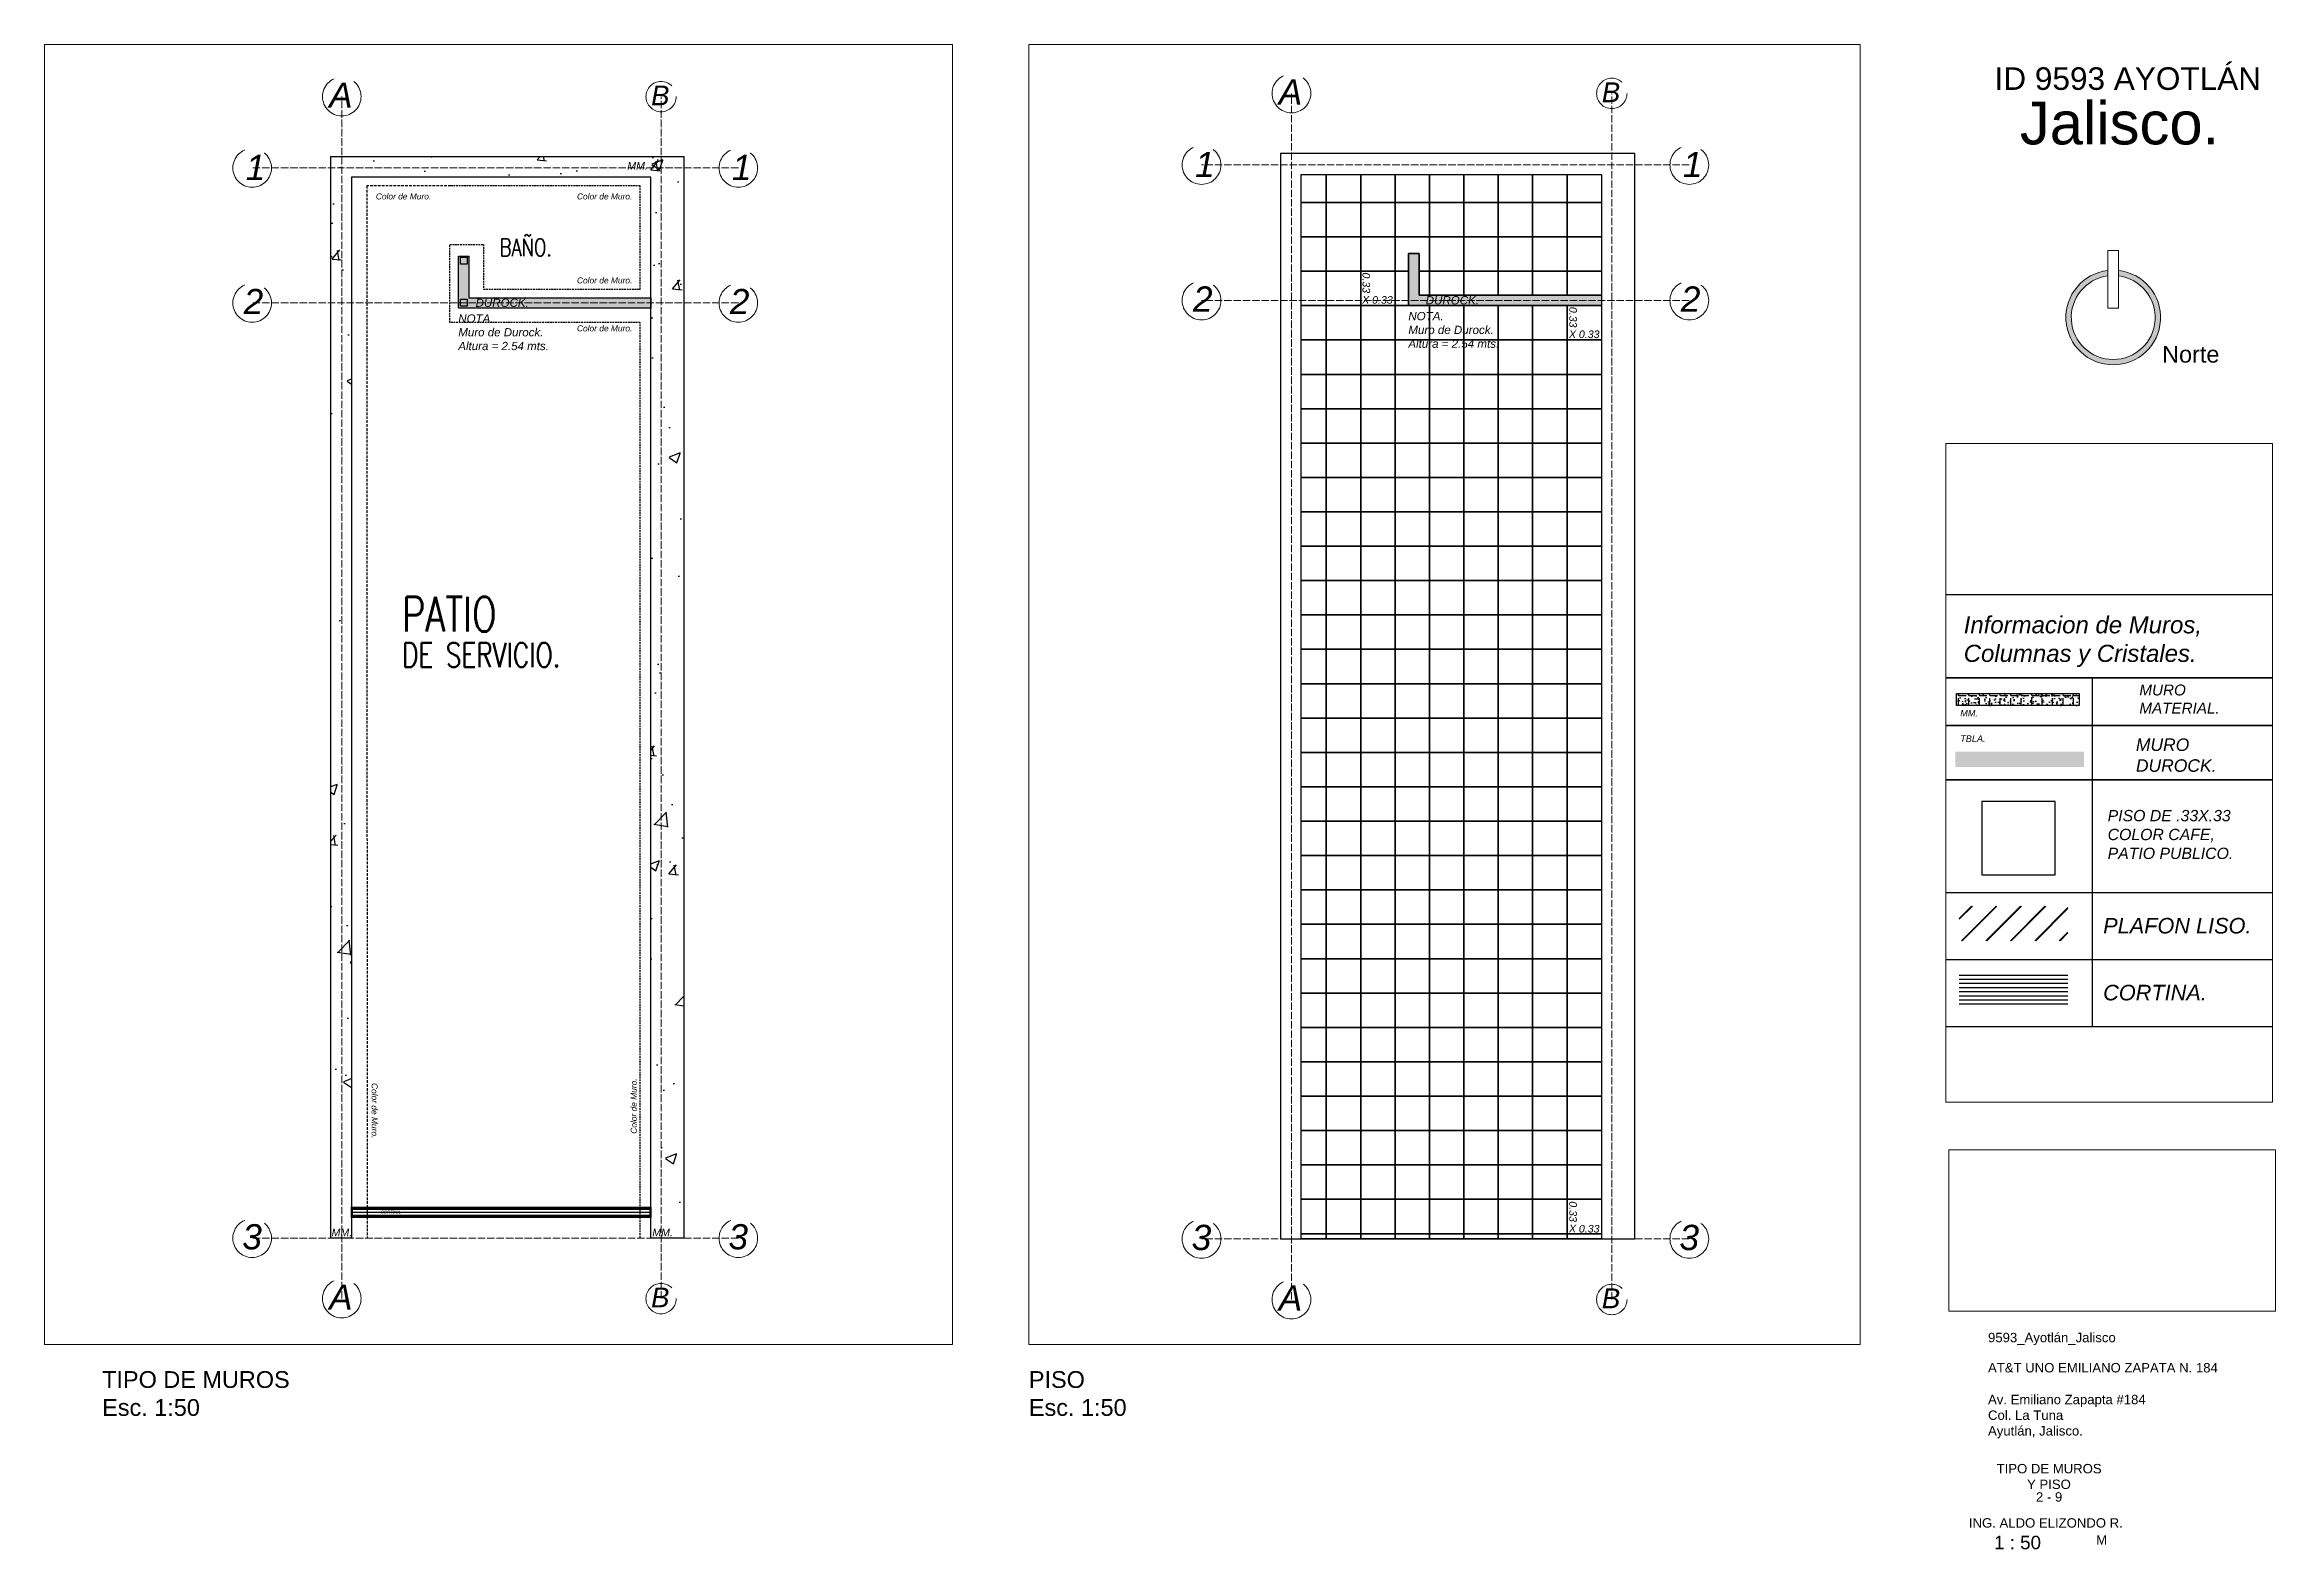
# Paper-space layout 'ARQ-02' of a CAD drawing. Header units: millimetres. Extents: x 82.4 to 165.5, y 72 to 128.1.
# The model-space entities are those that its viewports show. They can reach past a viewport. Long polylines and large blocks are cut down to what shows.
import ezdxf

# ---------------------------------------------------------------- set-up
doc = ezdxf.new("R2010")
doc.units = ezdxf.units.MM
doc.linetypes.add('ACAD_ISO02W100', pattern=[15, 12, -3])
doc.linetypes.add('X-BB-NEW$0$HIDDEN2', pattern=[0.1875, 0.125, -0.0625])
for name, color, linetype, lineweight in [('COTAS', 116, 'ACAD_ISO02W100', 20), ('INFORMACION DE AREAS', 64, 'Continuous', 18), ('MURO DUROCK', 61, 'Continuous', 25), ('SOLAPA', 250, 'Continuous', 18)]:
    doc.layers.add(name, color=color, linetype=linetype, lineweight=lineweight)
for name, color, linetype in [('CUADRO IMFORMATIVO', 93, 'Continuous'), ('MUROS - ARQ.', 116, 'Continuous'), ('MUROS ACABADO.', 60, 'Continuous'), ('PISO PATIO PUBLICO', 81, 'Continuous')]:
    doc.layers.add(name, color=color, linetype=linetype)
doc.styles.add('ROMANS', font='romans.shx', dxfattribs={"width": 0.75})
doc.styles.get("Standard").update_dxf_attribs({"font": 'arial.ttf'})

psp = doc.layouts.new('ARQ-02')

# ---------------------------------------------------------------- texts
at = {"layer": 'SOLAPA', "attachment_point": 1}
for s, width, heights, insert, char_height in [('\\pi2.0549;ID 9593 AYOTLÁN', 13.82729, [2.333], (152.952, 127.221), 0.84081), ('\\pi3.3276;Jalisco.', 13.82729, [2.466], (152.621, 125.943), 1.59402), ('Norte', 22.68618, [0], (161.245, 116.846), 0.625), ('9593_Ayotlán_Jalisco', 23.37132, [0], (154.763, 80.081), 0.35), ('AT&T UNO EMILIANO ZAPATA N. 184', 23.37132, [0], (154.763, 78.956), 0.35), ('TIPO DE MUROS \\PEsc. 1:50', 22.68618, [0], (84.533, 78.654), 0.625), ('PISO\\PEsc. 1:50', 22.68618, [0], (119.044, 78.654), 0.625), ('Av. Emiliano Zapapta #184\\PCol. La Tuna\\PAyutlán, Jalisco.', 23.37132, [4.461], (154.763, 77.772), 0.35), ('\\pi1.2175;TIPO DE MUROS \\P\\pi2.3514;Y PISO', 6.30978, [1.862], (153.865, 75.197), 0.35), ('\\pi2.6836;2 - 9', 6.30978, [1.46], (153.865, 74.143), 0.35), ('ING. ALDO ELIZONDO R.', 12.25027, [0], (154.05, 73.176), 0.35), ('\\pi0.93798;1 : 50', 3.51409, [1.255], (154.05, 72.521), 0.5), ('M', 2.80981, [1.297], (158.788, 72.543), 0.35)]:
    psp.add_mtext_dynamic_manual_height_columns(s, width=width, gutter_width=12.5, heights=heights, dxfattribs=dict(at, insert=insert, char_height=char_height))

msp = doc.modelspace()

# ---------------------------------------------------------------- texts
at = {"layer": 'CUADRO IMFORMATIVO', "color": 7, "attachment_point": 1}
for s, insert, char_height in [('{\\fArial|b0|i1|c0|p34;Informacion de Muros, \\PColumnas y Cristales.}', (10996.094, 3821.824), 0.11888), ('{\\fArial|b0|i1|c0|p34;MURO \\PMATERIAL.}', (10997.312, 3821.35), 0.0755), ('{\\fArial|b0|i1|c0|p34;MURO \\PDUROCK.}', (10997.288, 3820.976), 0.08676), ('{\\fArial|b0|i1|c0|p34;PISO DE .33X.33\\PCOLOR CAFE, \\PPATIO PUBLICO. }', (10997.092, 3820.48), 0.07849)]:
    msp.add_mtext_dynamic_manual_height_columns(s, width=3.703, gutter_width=12.5, heights=[0], dxfattribs=dict(at, insert=insert, char_height=char_height))
at = {"layer": 'CUADRO IMFORMATIVO', "color": 61, "char_height": 0.04516, "attachment_point": 1}
for s, insert in [('{\\fArial|b0|i1|c0|p34;MM.}', (10996.07, 3821.174)), ('{\\fArial|b0|i1|c0|p34;TBLA.}', (10996.07, 3820.997))]:
    msp.add_mtext_dynamic_manual_height_columns(s, width=3.703, gutter_width=12.5, heights=[0], dxfattribs=dict(at, insert=insert))
at = {"layer": 'CUADRO IMFORMATIVO', "color": 255, "char_height": 0.10772, "attachment_point": 1}
for s, insert in [('{\\fArial|b0|i1|c0|p34;PLAFON LISO.}', (10997.061, 3819.731)), ('{\\fArial|b0|i1|c0|p34;CORTINA.}', (10997.061, 3819.267))]:
    msp.add_mtext_dynamic_manual_height_columns(s, width=3.703, gutter_width=12.5, heights=[0], dxfattribs=dict(at, insert=insert))
at = {"layer": 'INFORMACION DE AREAS', "color": 64, "style": 'ROMANS', "width": 0.75}
for s, height, p in [('BAÑO.', 0.1683, (10970.921, 3821.256)), ('PATIO', 0.3328, (10969.981, 3817.64)), ('DE SERVICIO.', 0.23376, (10969.981, 3817.298))]:
    msp.add_text(s, height=height, dxfattribs=at).set_placement(p)
at = {"layer": 'MURO DUROCK', "color": 61, "char_height": 0.07943, "attachment_point": 1}
for s, insert in [('{\\fArial|b0|i1|c0|p34;DUROCK.}', (10970.689, 3820.847)), ('{\\fArial|b0|i1|c0|p34;NOTA.\\PMuro de Durock.\\PAltura = 2.54 mts.}', (10970.522, 3820.695))]:
    msp.add_mtext_dynamic_manual_height_columns(s, width=3.703, gutter_width=12.5, heights=[0], dxfattribs=dict(at, insert=insert))
at = {"layer": 'MUROS ACABADO.', "color": 61, "char_height": 0.07292, "attachment_point": 1}
for insert in [(10972.15, 3822.163), (10969.302, 3811.888), (10972.391, 3811.888)]:
    msp.add_mtext_dynamic_manual_height_columns('{\\fArial|b0|i1|c0|p34;MM.}', width=3.703, gutter_width=12.5, heights=[0], dxfattribs=dict(at, insert=insert))
at = {"layer": 'MUROS ACABADO.', "color": 252, "insert": (10969.728, 3821.86), "char_height": 0.05773, "attachment_point": 1}
msp.add_mtext_dynamic_manual_height_columns('{\\fArial|b0|i1|c0|p34;Color de Muro.}', width=3.703, gutter_width=12.5, heights=[0], dxfattribs=at)
at = {"layer": 'MUROS ACABADO.', "color": 30, "char_height": 0.05773, "attachment_point": 1}
for insert in [(10971.665, 3821.86), (10971.665, 3821.051), (10971.665, 3820.589)]:
    msp.add_mtext_dynamic_manual_height_columns('{\\fArial|b0|i1|c0|p34;Color de Muro.}', width=3.703, gutter_width=12.5, heights=[0], dxfattribs=dict(at, insert=insert))
at = {"layer": 'MUROS ACABADO.', "color": 30, "insert": (10972.183, 3812.802), "char_height": 0.05773, "attachment_point": 1, "rotation": 90}
msp.add_mtext_dynamic_manual_height_columns('{\\fArial|b0|i1|c0|p34;Color de Muro.}', width=3.703, gutter_width=12.5, heights=[0], dxfattribs=at)
at = {"layer": 'MUROS ACABADO.', "color": 252, "insert": (10969.745, 3813.291), "char_height": 0.05773, "attachment_point": 1, "rotation": 270}
msp.add_mtext_dynamic_manual_height_columns('{\\fArial|b0|i1|c0|p34;Color de Muro.}', width=3.703, gutter_width=12.5, heights=[0], dxfattribs=at)
at = {"layer": 'MUROS ACABADO.', "color": 106, "insert": (10969.775, 3812.063), "char_height": 0.02977, "attachment_point": 1}
msp.add_mtext_dynamic_manual_height_columns('{\\fArial|b0|i1|c0|p34;CORTINA.}', width=3.703, gutter_width=12.5, heights=[0], dxfattribs=at)

# ---------------------------------------------------------------- blocks, each defined once
blk = doc.blocks.new('COTAS COLOR VERDE')
at = {"layer": 'COTAS', "ltscale": 0.09}
for points in [[(10969.4, 3811.214), (10969.4, 3822.793)], [(10972.475, 3811.214), (10972.475, 3822.793)], [(10973.219, 3822.106), (10968.537, 3822.106)], [(10973.219, 3820.805), (10968.537, 3820.805)], [(10973.219, 3811.796), (10968.537, 3811.796)]]:
    blk.add_lwpolyline(points, dxfattribs=at)
at = {"layer": 'COTAS', "color": 122}
for centre, radius in [((10969.4, 3822.793), 0.186), ((10972.475, 3822.793), 0.146), ((10968.537, 3822.106), 0.186), ((10973.219, 3822.106), 0.186), ((10968.537, 3820.805), 0.186), ((10973.219, 3820.805), 0.186), ((10968.537, 3811.796), 0.186), ((10973.219, 3811.796), 0.186), ((10969.4, 3811.214), 0.186), ((10972.475, 3811.214), 0.146)]:
    blk.add_circle(centre, radius, dxfattribs=at)
at = {"layer": 'COTAS', "color": 122, "attachment_point": 1}
for s, insert, char_height in [('{\\fArial|b0|i1|c0|p34;A}', (10969.278, 3822.928), 0.24282), ('{\\fArial|b0|i1|c0|p34;B}', (10972.379, 3822.899), 0.18998), ('{\\fArial|b0|i1|c0|p34;1}', (10968.475, 3822.232), 0.24282), ('{\\fArial|b0|i1|c0|p34;1}', (10973.157, 3822.232), 0.24282), ('{\\fArial|b0|i1|c0|p34;2}', (10968.455, 3820.94), 0.24282), ('{\\fArial|b0|i1|c0|p34;2}', (10973.137, 3820.94), 0.24282), ('{\\fArial|b0|i1|c0|p34;3}', (10968.442, 3811.931), 0.24282), ('{\\fArial|b0|i1|c0|p34;3}', (10973.124, 3811.931), 0.24282), ('{\\fArial|b0|i1|c0|p34;A}', (10969.278, 3811.349), 0.24282), ('{\\fArial|b0|i1|c0|p34;B}', (10972.379, 3811.32), 0.18998)]:
    blk.add_mtext_dynamic_manual_height_columns(s, width=0.03032, gutter_width=8.818, heights=[0], dxfattribs=dict(at, insert=insert, char_height=char_height))
blk = doc.blocks.new('PISO VERDE')
at = {"layer": 'PISO PATIO PUBLICO'}
for points in [[(10969.495, 3821.746), (10969.495, 3822.016), (10969.735, 3822.016), (10969.735, 3821.746), (10969.495, 3821.746)], [(10969.735, 3821.746), (10969.735, 3822.016), (10970.065, 3822.016), (10970.065, 3821.746), (10969.735, 3821.746)], [(10970.065, 3821.746), (10970.065, 3822.016), (10970.395, 3822.016), (10970.395, 3821.746), (10970.065, 3821.746)], [(10970.395, 3821.746), (10970.395, 3822.016), (10970.725, 3822.016), (10970.725, 3821.746), (10970.395, 3821.746)], [(10970.725, 3821.746), (10970.725, 3822.016), (10971.055, 3822.016), (10971.055, 3821.746), (10970.725, 3821.746)], [(10971.055, 3821.746), (10971.055, 3822.016), (10971.385, 3822.016), (10971.385, 3821.746), (10971.055, 3821.746)], [(10971.385, 3821.746), (10971.385, 3822.016), (10971.715, 3822.016), (10971.715, 3821.746), (10971.385, 3821.746)], [(10971.715, 3821.746), (10971.715, 3822.016), (10972.045, 3822.016), (10972.045, 3821.746), (10971.715, 3821.746)], [(10972.045, 3821.746), (10972.045, 3822.016), (10972.375, 3822.016), (10972.375, 3821.746), (10972.045, 3821.746)], [(10969.495, 3821.416), (10969.495, 3821.746), (10969.735, 3821.746), (10969.735, 3821.416), (10969.495, 3821.416)], [(10969.735, 3821.416), (10969.735, 3821.746), (10970.065, 3821.746), (10970.065, 3821.416), (10969.735, 3821.416)], [(10970.065, 3821.416), (10970.065, 3821.746), (10970.395, 3821.746), (10970.395, 3821.416), (10970.065, 3821.416)], [(10970.395, 3821.416), (10970.395, 3821.746), (10970.725, 3821.746), (10970.725, 3821.416), (10970.395, 3821.416)], [(10970.725, 3821.416), (10970.725, 3821.746), (10971.055, 3821.746), (10971.055, 3821.416), (10970.725, 3821.416)], [(10971.055, 3821.416), (10971.055, 3821.746), (10971.385, 3821.746), (10971.385, 3821.416), (10971.055, 3821.416)], [(10971.385, 3821.416), (10971.385, 3821.746), (10971.715, 3821.746), (10971.715, 3821.416), (10971.385, 3821.416)], [(10971.715, 3821.416), (10971.715, 3821.746), (10972.045, 3821.746), (10972.045, 3821.416), (10971.715, 3821.416)], [(10972.045, 3821.416), (10972.045, 3821.746), (10972.375, 3821.746), (10972.375, 3821.416), (10972.045, 3821.416)], [(10969.495, 3821.086), (10969.495, 3821.416), (10969.735, 3821.416), (10969.735, 3821.086), (10969.495, 3821.086)], [(10969.735, 3821.086), (10969.735, 3821.416), (10970.065, 3821.416), (10970.065, 3821.086), (10969.735, 3821.086)], [(10970.065, 3821.086), (10970.065, 3821.416), (10970.395, 3821.416), (10970.395, 3821.086), (10970.065, 3821.086)], [(10970.395, 3821.086), (10970.395, 3821.416), (10970.725, 3821.416), (10970.725, 3821.086), (10970.625, 3821.086)], [(10970.725, 3821.086), (10970.725, 3821.416), (10971.055, 3821.416), (10971.055, 3821.086), (10970.725, 3821.086)], [(10971.055, 3821.086), (10971.055, 3821.416), (10971.385, 3821.416), (10971.385, 3821.086), (10971.055, 3821.086)], [(10971.385, 3821.086), (10971.385, 3821.416), (10971.715, 3821.416), (10971.715, 3821.086), (10971.385, 3821.086)], [(10971.715, 3821.086), (10971.715, 3821.416), (10972.045, 3821.416), (10972.045, 3821.086), (10971.715, 3821.086)], [(10972.045, 3821.086), (10972.045, 3821.416), (10972.375, 3821.416), (10972.375, 3821.086), (10972.045, 3821.086)], [(10969.495, 3820.756), (10969.495, 3821.086), (10969.735, 3821.086), (10969.735, 3820.756), (10969.495, 3820.756)], [(10969.735, 3820.756), (10969.735, 3821.086), (10970.065, 3821.086), (10970.065, 3820.756), (10969.735, 3820.756)], [(10970.065, 3820.756), (10970.065, 3821.086), (10970.395, 3821.086), (10970.395, 3820.756), (10970.065, 3820.756)], [(10970.395, 3820.756), (10970.395, 3821.086), (10970.525, 3821.086)], [(10970.725, 3820.856), (10970.725, 3821.086), (10971.055, 3821.086), (10971.055, 3820.856)], [(10971.055, 3820.856), (10971.055, 3821.086), (10971.385, 3821.086), (10971.385, 3820.856)], [(10971.385, 3820.856), (10971.385, 3821.086), (10971.715, 3821.086), (10971.715, 3820.856)], [(10971.715, 3820.856), (10971.715, 3821.086), (10972.045, 3821.086), (10972.045, 3820.856)], [(10972.045, 3820.856), (10972.045, 3821.086), (10972.375, 3821.086), (10972.375, 3820.856)], [(10969.495, 3820.426), (10969.495, 3820.756), (10969.735, 3820.756), (10969.735, 3820.426), (10969.495, 3820.426)], [(10969.735, 3820.426), (10969.735, 3820.756), (10970.065, 3820.756), (10970.065, 3820.426), (10969.735, 3820.426)], [(10970.065, 3820.426), (10970.065, 3820.756), (10970.395, 3820.756), (10970.395, 3820.426), (10970.065, 3820.426)], [(10970.395, 3820.426), (10970.395, 3820.756), (10970.725, 3820.756), (10970.725, 3820.426), (10970.395, 3820.426)], [(10970.725, 3820.426), (10970.725, 3820.756), (10971.055, 3820.756), (10971.055, 3820.426), (10970.725, 3820.426)], [(10971.055, 3820.426), (10971.055, 3820.756), (10971.385, 3820.756), (10971.385, 3820.426), (10971.055, 3820.426)], [(10971.385, 3820.426), (10971.385, 3820.756), (10971.715, 3820.756), (10971.715, 3820.426), (10971.385, 3820.426)], [(10971.715, 3820.426), (10971.715, 3820.756), (10972.045, 3820.756), (10972.045, 3820.426), (10971.715, 3820.426)], [(10972.045, 3820.426), (10972.045, 3820.756), (10972.375, 3820.756), (10972.375, 3820.426), (10972.045, 3820.426)], [(10969.495, 3820.096), (10969.495, 3820.426), (10969.735, 3820.426), (10969.735, 3820.096), (10969.495, 3820.096)], [(10969.735, 3820.096), (10969.735, 3820.426), (10970.065, 3820.426), (10970.065, 3820.096), (10969.735, 3820.096)], [(10970.065, 3820.096), (10970.065, 3820.426), (10970.395, 3820.426), (10970.395, 3820.096), (10970.065, 3820.096)], [(10970.395, 3820.096), (10970.395, 3820.426), (10970.725, 3820.426), (10970.725, 3820.096), (10970.395, 3820.096)], [(10970.725, 3820.096), (10970.725, 3820.426), (10971.055, 3820.426), (10971.055, 3820.096), (10970.725, 3820.096)], [(10971.055, 3820.096), (10971.055, 3820.426), (10971.385, 3820.426), (10971.385, 3820.096), (10971.055, 3820.096)], [(10971.385, 3820.096), (10971.385, 3820.426), (10971.715, 3820.426), (10971.715, 3820.096), (10971.385, 3820.096)], [(10971.715, 3820.096), (10971.715, 3820.426), (10972.045, 3820.426), (10972.045, 3820.096), (10971.715, 3820.096)], [(10972.045, 3820.096), (10972.045, 3820.426), (10972.375, 3820.426), (10972.375, 3820.096), (10972.045, 3820.096)], [(10969.495, 3819.766), (10969.495, 3820.096), (10969.735, 3820.096), (10969.735, 3819.766), (10969.495, 3819.766)], [(10969.735, 3819.766), (10969.735, 3820.096), (10970.065, 3820.096), (10970.065, 3819.766), (10969.735, 3819.766)], [(10970.065, 3819.766), (10970.065, 3820.096), (10970.395, 3820.096), (10970.395, 3819.766), (10970.065, 3819.766)], [(10970.395, 3819.766), (10970.395, 3820.096), (10970.725, 3820.096), (10970.725, 3819.766), (10970.395, 3819.766)], [(10970.725, 3819.766), (10970.725, 3820.096), (10971.055, 3820.096), (10971.055, 3819.766), (10970.725, 3819.766)], [(10971.055, 3819.766), (10971.055, 3820.096), (10971.385, 3820.096), (10971.385, 3819.766), (10971.055, 3819.766)], [(10971.385, 3819.766), (10971.385, 3820.096), (10971.715, 3820.096), (10971.715, 3819.766), (10971.385, 3819.766)], [(10971.715, 3819.766), (10971.715, 3820.096), (10972.045, 3820.096), (10972.045, 3819.766), (10971.715, 3819.766)], [(10972.045, 3819.766), (10972.045, 3820.096), (10972.375, 3820.096), (10972.375, 3819.766), (10972.045, 3819.766)], [(10969.495, 3819.436), (10969.495, 3819.766), (10969.735, 3819.766), (10969.735, 3819.436), (10969.495, 3819.436)], [(10969.735, 3819.436), (10969.735, 3819.766), (10970.065, 3819.766), (10970.065, 3819.436), (10969.735, 3819.436)], [(10970.065, 3819.436), (10970.065, 3819.766), (10970.395, 3819.766), (10970.395, 3819.436), (10970.065, 3819.436)], [(10970.395, 3819.436), (10970.395, 3819.766), (10970.725, 3819.766), (10970.725, 3819.436), (10970.395, 3819.436)], [(10970.725, 3819.436), (10970.725, 3819.766), (10971.055, 3819.766), (10971.055, 3819.436), (10970.725, 3819.436)], [(10971.055, 3819.436), (10971.055, 3819.766), (10971.385, 3819.766), (10971.385, 3819.436), (10971.055, 3819.436)], [(10971.385, 3819.436), (10971.385, 3819.766), (10971.715, 3819.766), (10971.715, 3819.436), (10971.385, 3819.436)], [(10971.715, 3819.436), (10971.715, 3819.766), (10972.045, 3819.766), (10972.045, 3819.436), (10971.715, 3819.436)], [(10972.045, 3819.436), (10972.045, 3819.766), (10972.375, 3819.766), (10972.375, 3819.436), (10972.045, 3819.436)], [(10969.495, 3819.106), (10969.495, 3819.436), (10969.735, 3819.436), (10969.735, 3819.106), (10969.495, 3819.106)], [(10969.735, 3819.106), (10969.735, 3819.436), (10970.065, 3819.436), (10970.065, 3819.106), (10969.735, 3819.106)], [(10970.065, 3819.106), (10970.065, 3819.436), (10970.395, 3819.436), (10970.395, 3819.106), (10970.065, 3819.106)], [(10970.395, 3819.106), (10970.395, 3819.436), (10970.725, 3819.436), (10970.725, 3819.106), (10970.395, 3819.106)], [(10970.725, 3819.106), (10970.725, 3819.436), (10971.055, 3819.436), (10971.055, 3819.106), (10970.725, 3819.106)], [(10971.055, 3819.106), (10971.055, 3819.436), (10971.385, 3819.436), (10971.385, 3819.106), (10971.055, 3819.106)], [(10971.385, 3819.106), (10971.385, 3819.436), (10971.715, 3819.436), (10971.715, 3819.106), (10971.385, 3819.106)], [(10971.715, 3819.106), (10971.715, 3819.436), (10972.045, 3819.436), (10972.045, 3819.106), (10971.715, 3819.106)], [(10972.045, 3819.106), (10972.045, 3819.436), (10972.375, 3819.436), (10972.375, 3819.106), (10972.045, 3819.106)], [(10969.495, 3818.776), (10969.495, 3819.106), (10969.735, 3819.106), (10969.735, 3818.776), (10969.495, 3818.776)], [(10969.735, 3818.776), (10969.735, 3819.106), (10970.065, 3819.106), (10970.065, 3818.776), (10969.735, 3818.776)], [(10970.065, 3818.776), (10970.065, 3819.106), (10970.395, 3819.106), (10970.395, 3818.776), (10970.065, 3818.776)], [(10970.395, 3818.776), (10970.395, 3819.106), (10970.725, 3819.106), (10970.725, 3818.776), (10970.395, 3818.776)], [(10970.725, 3818.776), (10970.725, 3819.106), (10971.055, 3819.106), (10971.055, 3818.776), (10970.725, 3818.776)], [(10971.055, 3818.776), (10971.055, 3819.106), (10971.385, 3819.106), (10971.385, 3818.776), (10971.055, 3818.776)], [(10971.385, 3818.776), (10971.385, 3819.106), (10971.715, 3819.106), (10971.715, 3818.776), (10971.385, 3818.776)], [(10971.715, 3818.776), (10971.715, 3819.106), (10972.045, 3819.106), (10972.045, 3818.776), (10971.715, 3818.776)], [(10972.045, 3818.776), (10972.045, 3819.106), (10972.375, 3819.106), (10972.375, 3818.776), (10972.045, 3818.776)], [(10969.495, 3818.446), (10969.495, 3818.776), (10969.735, 3818.776), (10969.735, 3818.446), (10969.495, 3818.446)], [(10969.735, 3818.446), (10969.735, 3818.776), (10970.065, 3818.776), (10970.065, 3818.446), (10969.735, 3818.446)], [(10970.065, 3818.446), (10970.065, 3818.776), (10970.395, 3818.776), (10970.395, 3818.446), (10970.065, 3818.446)], [(10970.395, 3818.446), (10970.395, 3818.776), (10970.725, 3818.776), (10970.725, 3818.446), (10970.395, 3818.446)], [(10970.725, 3818.446), (10970.725, 3818.776), (10971.055, 3818.776), (10971.055, 3818.446), (10970.725, 3818.446)], [(10971.055, 3818.446), (10971.055, 3818.776), (10971.385, 3818.776), (10971.385, 3818.446), (10971.055, 3818.446)], [(10971.385, 3818.446), (10971.385, 3818.776), (10971.715, 3818.776), (10971.715, 3818.446), (10971.385, 3818.446)], [(10971.715, 3818.446), (10971.715, 3818.776), (10972.045, 3818.776), (10972.045, 3818.446), (10971.715, 3818.446)], [(10972.045, 3818.446), (10972.045, 3818.776), (10972.375, 3818.776), (10972.375, 3818.446), (10972.045, 3818.446)], [(10969.495, 3818.116), (10969.495, 3818.446), (10969.735, 3818.446), (10969.735, 3818.116), (10969.495, 3818.116)], [(10969.735, 3818.116), (10969.735, 3818.446), (10970.065, 3818.446), (10970.065, 3818.116), (10969.735, 3818.116)], [(10970.065, 3818.116), (10970.065, 3818.446), (10970.395, 3818.446), (10970.395, 3818.116), (10970.065, 3818.116)], [(10970.395, 3818.116), (10970.395, 3818.446), (10970.725, 3818.446), (10970.725, 3818.116), (10970.395, 3818.116)], [(10970.725, 3818.116), (10970.725, 3818.446), (10971.055, 3818.446), (10971.055, 3818.116), (10970.725, 3818.116)], [(10971.055, 3818.116), (10971.055, 3818.446), (10971.385, 3818.446), (10971.385, 3818.116), (10971.055, 3818.116)], [(10971.385, 3818.116), (10971.385, 3818.446), (10971.715, 3818.446), (10971.715, 3818.116), (10971.385, 3818.116)], [(10971.715, 3818.116), (10971.715, 3818.446), (10972.045, 3818.446), (10972.045, 3818.116), (10971.715, 3818.116)], [(10972.045, 3818.116), (10972.045, 3818.446), (10972.375, 3818.446), (10972.375, 3818.116), (10972.045, 3818.116)], [(10969.495, 3817.786), (10969.495, 3818.116), (10969.735, 3818.116), (10969.735, 3817.786), (10969.495, 3817.786)], [(10969.735, 3817.786), (10969.735, 3818.116), (10970.065, 3818.116), (10970.065, 3817.786), (10969.735, 3817.786)], [(10970.065, 3817.786), (10970.065, 3818.116), (10970.395, 3818.116), (10970.395, 3817.786), (10970.065, 3817.786)], [(10970.395, 3817.786), (10970.395, 3818.116), (10970.725, 3818.116), (10970.725, 3817.786), (10970.395, 3817.786)], [(10970.725, 3817.786), (10970.725, 3818.116), (10971.055, 3818.116), (10971.055, 3817.786), (10970.725, 3817.786)], [(10971.055, 3817.786), (10971.055, 3818.116), (10971.385, 3818.116), (10971.385, 3817.786), (10971.055, 3817.786)], [(10971.385, 3817.786), (10971.385, 3818.116), (10971.715, 3818.116), (10971.715, 3817.786), (10971.385, 3817.786)], [(10971.715, 3817.786), (10971.715, 3818.116), (10972.045, 3818.116), (10972.045, 3817.786), (10971.715, 3817.786)], [(10972.045, 3817.786), (10972.045, 3818.116), (10972.375, 3818.116), (10972.375, 3817.786), (10972.045, 3817.786)], [(10969.495, 3817.456), (10969.495, 3817.786), (10969.735, 3817.786), (10969.735, 3817.456), (10969.495, 3817.456)], [(10969.735, 3817.456), (10969.735, 3817.786), (10970.065, 3817.786), (10970.065, 3817.456), (10969.735, 3817.456)], [(10970.065, 3817.456), (10970.065, 3817.786), (10970.395, 3817.786), (10970.395, 3817.456), (10970.065, 3817.456)], [(10970.395, 3817.456), (10970.395, 3817.786), (10970.725, 3817.786), (10970.725, 3817.456), (10970.395, 3817.456)], [(10970.725, 3817.456), (10970.725, 3817.786), (10971.055, 3817.786), (10971.055, 3817.456), (10970.725, 3817.456)], [(10971.055, 3817.456), (10971.055, 3817.786), (10971.385, 3817.786), (10971.385, 3817.456), (10971.055, 3817.456)], [(10971.385, 3817.456), (10971.385, 3817.786), (10971.715, 3817.786), (10971.715, 3817.456), (10971.385, 3817.456)], [(10971.715, 3817.456), (10971.715, 3817.786), (10972.045, 3817.786), (10972.045, 3817.456), (10971.715, 3817.456)], [(10972.045, 3817.456), (10972.045, 3817.786), (10972.375, 3817.786), (10972.375, 3817.456), (10972.045, 3817.456)], [(10969.495, 3817.126), (10969.495, 3817.456), (10969.735, 3817.456), (10969.735, 3817.126), (10969.495, 3817.126)], [(10969.735, 3817.126), (10969.735, 3817.456), (10970.065, 3817.456), (10970.065, 3817.126), (10969.735, 3817.126)], [(10970.065, 3817.126), (10970.065, 3817.456), (10970.395, 3817.456), (10970.395, 3817.126), (10970.065, 3817.126)], [(10970.395, 3817.126), (10970.395, 3817.456), (10970.725, 3817.456), (10970.725, 3817.126), (10970.395, 3817.126)], [(10970.725, 3817.126), (10970.725, 3817.456), (10971.055, 3817.456), (10971.055, 3817.126), (10970.725, 3817.126)], [(10971.055, 3817.126), (10971.055, 3817.456), (10971.385, 3817.456), (10971.385, 3817.126), (10971.055, 3817.126)], [(10971.385, 3817.126), (10971.385, 3817.456), (10971.715, 3817.456), (10971.715, 3817.126), (10971.385, 3817.126)], [(10971.715, 3817.126), (10971.715, 3817.456), (10972.045, 3817.456), (10972.045, 3817.126), (10971.715, 3817.126)], [(10972.045, 3817.126), (10972.045, 3817.456), (10972.375, 3817.456), (10972.375, 3817.126), (10972.045, 3817.126)], [(10969.495, 3816.796), (10969.495, 3817.126), (10969.735, 3817.126), (10969.735, 3816.796), (10969.495, 3816.796)], [(10969.735, 3816.796), (10969.735, 3817.126), (10970.065, 3817.126), (10970.065, 3816.796), (10969.735, 3816.796)], [(10970.065, 3816.796), (10970.065, 3817.126), (10970.395, 3817.126), (10970.395, 3816.796), (10970.065, 3816.796)], [(10970.395, 3816.796), (10970.395, 3817.126), (10970.725, 3817.126), (10970.725, 3816.796), (10970.395, 3816.796)], [(10970.725, 3816.796), (10970.725, 3817.126), (10971.055, 3817.126), (10971.055, 3816.796), (10970.725, 3816.796)], [(10971.055, 3816.796), (10971.055, 3817.126), (10971.385, 3817.126), (10971.385, 3816.796), (10971.055, 3816.796)], [(10971.385, 3816.796), (10971.385, 3817.126), (10971.715, 3817.126), (10971.715, 3816.796), (10971.385, 3816.796)], [(10971.715, 3816.796), (10971.715, 3817.126), (10972.045, 3817.126), (10972.045, 3816.796), (10971.715, 3816.796)], [(10972.045, 3816.796), (10972.045, 3817.126), (10972.375, 3817.126), (10972.375, 3816.796), (10972.045, 3816.796)], [(10969.495, 3816.466), (10969.495, 3816.796), (10969.735, 3816.796), (10969.735, 3816.466), (10969.495, 3816.466)], [(10969.735, 3816.466), (10969.735, 3816.796), (10970.065, 3816.796), (10970.065, 3816.466), (10969.735, 3816.466)], [(10970.065, 3816.466), (10970.065, 3816.796), (10970.395, 3816.796), (10970.395, 3816.466), (10970.065, 3816.466)], [(10970.395, 3816.466), (10970.395, 3816.796), (10970.725, 3816.796), (10970.725, 3816.466), (10970.395, 3816.466)], [(10970.725, 3816.466), (10970.725, 3816.796), (10971.055, 3816.796), (10971.055, 3816.466), (10970.725, 3816.466)], [(10971.055, 3816.466), (10971.055, 3816.796), (10971.385, 3816.796), (10971.385, 3816.466), (10971.055, 3816.466)], [(10971.385, 3816.466), (10971.385, 3816.796), (10971.715, 3816.796), (10971.715, 3816.466), (10971.385, 3816.466)], [(10971.715, 3816.466), (10971.715, 3816.796), (10972.045, 3816.796), (10972.045, 3816.466), (10971.715, 3816.466)], [(10972.045, 3816.466), (10972.045, 3816.796), (10972.375, 3816.796), (10972.375, 3816.466), (10972.045, 3816.466)], [(10969.495, 3816.136), (10969.495, 3816.466), (10969.735, 3816.466), (10969.735, 3816.136), (10969.495, 3816.136)], [(10969.735, 3816.136), (10969.735, 3816.466), (10970.065, 3816.466), (10970.065, 3816.136), (10969.735, 3816.136)], [(10970.065, 3816.136), (10970.065, 3816.466), (10970.395, 3816.466), (10970.395, 3816.136), (10970.065, 3816.136)], [(10970.395, 3816.136), (10970.395, 3816.466), (10970.725, 3816.466), (10970.725, 3816.136), (10970.395, 3816.136)], [(10970.725, 3816.136), (10970.725, 3816.466), (10971.055, 3816.466), (10971.055, 3816.136), (10970.725, 3816.136)], [(10971.055, 3816.136), (10971.055, 3816.466), (10971.385, 3816.466), (10971.385, 3816.136), (10971.055, 3816.136)], [(10971.385, 3816.136), (10971.385, 3816.466), (10971.715, 3816.466), (10971.715, 3816.136), (10971.385, 3816.136)], [(10971.715, 3816.136), (10971.715, 3816.466), (10972.045, 3816.466), (10972.045, 3816.136), (10971.715, 3816.136)], [(10972.045, 3816.136), (10972.045, 3816.466), (10972.375, 3816.466), (10972.375, 3816.136), (10972.045, 3816.136)], [(10969.495, 3815.806), (10969.495, 3816.136), (10969.735, 3816.136), (10969.735, 3815.806), (10969.495, 3815.806)], [(10969.735, 3815.806), (10969.735, 3816.136), (10970.065, 3816.136), (10970.065, 3815.806), (10969.735, 3815.806)], [(10970.065, 3815.806), (10970.065, 3816.136), (10970.395, 3816.136), (10970.395, 3815.806), (10970.065, 3815.806)], [(10970.395, 3815.806), (10970.395, 3816.136), (10970.725, 3816.136), (10970.725, 3815.806), (10970.395, 3815.806)], [(10970.725, 3815.806), (10970.725, 3816.136), (10971.055, 3816.136), (10971.055, 3815.806), (10970.725, 3815.806)], [(10971.055, 3815.806), (10971.055, 3816.136), (10971.385, 3816.136), (10971.385, 3815.806), (10971.055, 3815.806)], [(10971.385, 3815.806), (10971.385, 3816.136), (10971.715, 3816.136), (10971.715, 3815.806), (10971.385, 3815.806)], [(10971.715, 3815.806), (10971.715, 3816.136), (10972.045, 3816.136), (10972.045, 3815.806), (10971.715, 3815.806)], [(10972.045, 3815.806), (10972.045, 3816.136), (10972.375, 3816.136), (10972.375, 3815.806), (10972.045, 3815.806)], [(10969.495, 3815.476), (10969.495, 3815.806), (10969.735, 3815.806), (10969.735, 3815.476), (10969.495, 3815.476)], [(10969.735, 3815.476), (10969.735, 3815.806), (10970.065, 3815.806), (10970.065, 3815.476), (10969.735, 3815.476)], [(10970.065, 3815.476), (10970.065, 3815.806), (10970.395, 3815.806), (10970.395, 3815.476), (10970.065, 3815.476)], [(10970.395, 3815.476), (10970.395, 3815.806), (10970.725, 3815.806), (10970.725, 3815.476), (10970.395, 3815.476)], [(10970.725, 3815.476), (10970.725, 3815.806), (10971.055, 3815.806), (10971.055, 3815.476), (10970.725, 3815.476)], [(10971.055, 3815.476), (10971.055, 3815.806), (10971.385, 3815.806), (10971.385, 3815.476), (10971.055, 3815.476)], [(10971.385, 3815.476), (10971.385, 3815.806), (10971.715, 3815.806), (10971.715, 3815.476), (10971.385, 3815.476)], [(10971.715, 3815.476), (10971.715, 3815.806), (10972.045, 3815.806), (10972.045, 3815.476), (10971.715, 3815.476)], [(10972.045, 3815.476), (10972.045, 3815.806), (10972.375, 3815.806), (10972.375, 3815.476), (10972.045, 3815.476)], [(10969.495, 3815.146), (10969.495, 3815.476), (10969.735, 3815.476), (10969.735, 3815.146), (10969.495, 3815.146)], [(10969.735, 3815.146), (10969.735, 3815.476), (10970.065, 3815.476), (10970.065, 3815.146), (10969.735, 3815.146)], [(10970.065, 3815.146), (10970.065, 3815.476), (10970.395, 3815.476), (10970.395, 3815.146), (10970.065, 3815.146)], [(10970.395, 3815.146), (10970.395, 3815.476), (10970.725, 3815.476), (10970.725, 3815.146), (10970.395, 3815.146)], [(10970.725, 3815.146), (10970.725, 3815.476), (10971.055, 3815.476), (10971.055, 3815.146), (10970.725, 3815.146)], [(10971.055, 3815.146), (10971.055, 3815.476), (10971.385, 3815.476), (10971.385, 3815.146), (10971.055, 3815.146)], [(10971.385, 3815.146), (10971.385, 3815.476), (10971.715, 3815.476), (10971.715, 3815.146), (10971.385, 3815.146)], [(10971.715, 3815.146), (10971.715, 3815.476), (10972.045, 3815.476), (10972.045, 3815.146), (10971.715, 3815.146)], [(10972.045, 3815.146), (10972.045, 3815.476), (10972.375, 3815.476), (10972.375, 3815.146), (10972.045, 3815.146)], [(10969.495, 3814.816), (10969.495, 3815.146), (10969.735, 3815.146), (10969.735, 3814.816), (10969.495, 3814.816)], [(10969.735, 3814.816), (10969.735, 3815.146), (10970.065, 3815.146), (10970.065, 3814.816), (10969.735, 3814.816)], [(10970.065, 3814.816), (10970.065, 3815.146), (10970.395, 3815.146), (10970.395, 3814.816), (10970.065, 3814.816)], [(10970.395, 3814.816), (10970.395, 3815.146), (10970.725, 3815.146), (10970.725, 3814.816), (10970.395, 3814.816)], [(10970.725, 3814.816), (10970.725, 3815.146), (10971.055, 3815.146), (10971.055, 3814.816), (10970.725, 3814.816)], [(10971.055, 3814.816), (10971.055, 3815.146), (10971.385, 3815.146), (10971.385, 3814.816), (10971.055, 3814.816)], [(10971.385, 3814.816), (10971.385, 3815.146), (10971.715, 3815.146), (10971.715, 3814.816), (10971.385, 3814.816)], [(10971.715, 3814.816), (10971.715, 3815.146), (10972.045, 3815.146), (10972.045, 3814.816), (10971.715, 3814.816)], [(10972.045, 3814.816), (10972.045, 3815.146), (10972.375, 3815.146), (10972.375, 3814.816), (10972.045, 3814.816)], [(10969.495, 3814.486), (10969.495, 3814.816), (10969.735, 3814.816), (10969.735, 3814.486), (10969.495, 3814.486)], [(10969.735, 3814.486), (10969.735, 3814.816), (10970.065, 3814.816), (10970.065, 3814.486), (10969.735, 3814.486)], [(10970.065, 3814.486), (10970.065, 3814.816), (10970.395, 3814.816), (10970.395, 3814.486), (10970.065, 3814.486)], [(10970.395, 3814.486), (10970.395, 3814.816), (10970.725, 3814.816), (10970.725, 3814.486), (10970.395, 3814.486)], [(10970.725, 3814.486), (10970.725, 3814.816), (10971.055, 3814.816), (10971.055, 3814.486), (10970.725, 3814.486)], [(10971.055, 3814.486), (10971.055, 3814.816), (10971.385, 3814.816), (10971.385, 3814.486), (10971.055, 3814.486)], [(10971.385, 3814.486), (10971.385, 3814.816), (10971.715, 3814.816), (10971.715, 3814.486), (10971.385, 3814.486)], [(10971.715, 3814.486), (10971.715, 3814.816), (10972.045, 3814.816), (10972.045, 3814.486), (10971.715, 3814.486)], [(10972.045, 3814.486), (10972.045, 3814.816), (10972.375, 3814.816), (10972.375, 3814.486), (10972.045, 3814.486)], [(10969.495, 3814.156), (10969.495, 3814.486), (10969.735, 3814.486), (10969.735, 3814.156), (10969.495, 3814.156)], [(10969.735, 3814.156), (10969.735, 3814.486), (10970.065, 3814.486), (10970.065, 3814.156), (10969.735, 3814.156)], [(10970.065, 3814.156), (10970.065, 3814.486), (10970.395, 3814.486), (10970.395, 3814.156), (10970.065, 3814.156)], [(10970.395, 3814.156), (10970.395, 3814.486), (10970.725, 3814.486), (10970.725, 3814.156), (10970.395, 3814.156)], [(10970.725, 3814.156), (10970.725, 3814.486), (10971.055, 3814.486), (10971.055, 3814.156), (10970.725, 3814.156)], [(10971.055, 3814.156), (10971.055, 3814.486), (10971.385, 3814.486), (10971.385, 3814.156), (10971.055, 3814.156)], [(10971.385, 3814.156), (10971.385, 3814.486), (10971.715, 3814.486), (10971.715, 3814.156), (10971.385, 3814.156)], [(10971.715, 3814.156), (10971.715, 3814.486), (10972.045, 3814.486), (10972.045, 3814.156), (10971.715, 3814.156)], [(10972.045, 3814.156), (10972.045, 3814.486), (10972.375, 3814.486), (10972.375, 3814.156), (10972.045, 3814.156)], [(10969.495, 3813.826), (10969.495, 3814.156), (10969.735, 3814.156), (10969.735, 3813.826), (10969.495, 3813.826)], [(10969.735, 3813.826), (10969.735, 3814.156), (10970.065, 3814.156), (10970.065, 3813.826), (10969.735, 3813.826)], [(10970.065, 3813.826), (10970.065, 3814.156), (10970.395, 3814.156), (10970.395, 3813.826), (10970.065, 3813.826)], [(10970.395, 3813.826), (10970.395, 3814.156), (10970.725, 3814.156), (10970.725, 3813.826), (10970.395, 3813.826)], [(10970.725, 3813.826), (10970.725, 3814.156), (10971.055, 3814.156), (10971.055, 3813.826), (10970.725, 3813.826)], [(10971.055, 3813.826), (10971.055, 3814.156), (10971.385, 3814.156), (10971.385, 3813.826), (10971.055, 3813.826)], [(10971.385, 3813.826), (10971.385, 3814.156), (10971.715, 3814.156), (10971.715, 3813.826), (10971.385, 3813.826)], [(10971.715, 3813.826), (10971.715, 3814.156), (10972.045, 3814.156), (10972.045, 3813.826), (10971.715, 3813.826)], [(10972.045, 3813.826), (10972.045, 3814.156), (10972.375, 3814.156), (10972.375, 3813.826), (10972.045, 3813.826)], [(10969.495, 3813.496), (10969.495, 3813.826), (10969.735, 3813.826), (10969.735, 3813.496), (10969.495, 3813.496)], [(10969.735, 3813.496), (10969.735, 3813.826), (10970.065, 3813.826), (10970.065, 3813.496), (10969.735, 3813.496)], [(10970.065, 3813.496), (10970.065, 3813.826), (10970.395, 3813.826), (10970.395, 3813.496), (10970.065, 3813.496)], [(10970.395, 3813.496), (10970.395, 3813.826), (10970.725, 3813.826), (10970.725, 3813.496), (10970.395, 3813.496)], [(10970.725, 3813.496), (10970.725, 3813.826), (10971.055, 3813.826), (10971.055, 3813.496), (10970.725, 3813.496)], [(10971.055, 3813.496), (10971.055, 3813.826), (10971.385, 3813.826), (10971.385, 3813.496), (10971.055, 3813.496)], [(10971.385, 3813.496), (10971.385, 3813.826), (10971.715, 3813.826), (10971.715, 3813.496), (10971.385, 3813.496)], [(10971.715, 3813.496), (10971.715, 3813.826), (10972.045, 3813.826), (10972.045, 3813.496), (10971.715, 3813.496)], [(10972.045, 3813.496), (10972.045, 3813.826), (10972.375, 3813.826), (10972.375, 3813.496), (10972.045, 3813.496)], [(10969.495, 3813.166), (10969.495, 3813.496), (10969.735, 3813.496), (10969.735, 3813.166), (10969.495, 3813.166)], [(10969.735, 3813.166), (10969.735, 3813.496), (10970.065, 3813.496), (10970.065, 3813.166), (10969.735, 3813.166)], [(10970.065, 3813.166), (10970.065, 3813.496), (10970.395, 3813.496), (10970.395, 3813.166), (10970.065, 3813.166)], [(10970.395, 3813.166), (10970.395, 3813.496), (10970.725, 3813.496), (10970.725, 3813.166), (10970.395, 3813.166)], [(10970.725, 3813.166), (10970.725, 3813.496), (10971.055, 3813.496), (10971.055, 3813.166), (10970.725, 3813.166)], [(10971.055, 3813.166), (10971.055, 3813.496), (10971.385, 3813.496), (10971.385, 3813.166), (10971.055, 3813.166)], [(10971.385, 3813.166), (10971.385, 3813.496), (10971.715, 3813.496), (10971.715, 3813.166), (10971.385, 3813.166)], [(10971.715, 3813.166), (10971.715, 3813.496), (10972.045, 3813.496), (10972.045, 3813.166), (10971.715, 3813.166)], [(10972.045, 3813.166), (10972.045, 3813.496), (10972.375, 3813.496), (10972.375, 3813.166), (10972.045, 3813.166)], [(10969.495, 3812.836), (10969.495, 3813.166), (10969.735, 3813.166), (10969.735, 3812.836), (10969.495, 3812.836)], [(10969.735, 3812.836), (10969.735, 3813.166), (10970.065, 3813.166), (10970.065, 3812.836), (10969.735, 3812.836)], [(10970.065, 3812.836), (10970.065, 3813.166), (10970.395, 3813.166), (10970.395, 3812.836), (10970.065, 3812.836)], [(10970.395, 3812.836), (10970.395, 3813.166), (10970.725, 3813.166), (10970.725, 3812.836), (10970.395, 3812.836)], [(10970.725, 3812.836), (10970.725, 3813.166), (10971.055, 3813.166), (10971.055, 3812.836), (10970.725, 3812.836)], [(10971.055, 3812.836), (10971.055, 3813.166), (10971.385, 3813.166), (10971.385, 3812.836), (10971.055, 3812.836)], [(10971.385, 3812.836), (10971.385, 3813.166), (10971.715, 3813.166), (10971.715, 3812.836), (10971.385, 3812.836)], [(10971.715, 3812.836), (10971.715, 3813.166), (10972.045, 3813.166), (10972.045, 3812.836), (10971.715, 3812.836)], [(10972.045, 3812.836), (10972.045, 3813.166), (10972.375, 3813.166), (10972.375, 3812.836), (10972.045, 3812.836)], [(10969.495, 3812.506), (10969.495, 3812.836), (10969.735, 3812.836), (10969.735, 3812.506), (10969.495, 3812.506)], [(10969.735, 3812.506), (10969.735, 3812.836), (10970.065, 3812.836), (10970.065, 3812.506), (10969.735, 3812.506)], [(10970.065, 3812.506), (10970.065, 3812.836), (10970.395, 3812.836), (10970.395, 3812.506), (10970.065, 3812.506)], [(10970.395, 3812.506), (10970.395, 3812.836), (10970.725, 3812.836), (10970.725, 3812.506), (10970.395, 3812.506)], [(10970.725, 3812.506), (10970.725, 3812.836), (10971.055, 3812.836), (10971.055, 3812.506), (10970.725, 3812.506)], [(10971.055, 3812.506), (10971.055, 3812.836), (10971.385, 3812.836), (10971.385, 3812.506), (10971.055, 3812.506)], [(10971.385, 3812.506), (10971.385, 3812.836), (10971.715, 3812.836), (10971.715, 3812.506), (10971.385, 3812.506)], [(10971.715, 3812.506), (10971.715, 3812.836), (10972.045, 3812.836), (10972.045, 3812.506), (10971.715, 3812.506)], [(10972.045, 3812.506), (10972.045, 3812.836), (10972.375, 3812.836), (10972.375, 3812.506), (10972.045, 3812.506)], [(10969.495, 3812.176), (10969.495, 3812.506), (10969.735, 3812.506), (10969.735, 3812.176), (10969.495, 3812.176)], [(10969.735, 3812.176), (10969.735, 3812.506), (10970.065, 3812.506), (10970.065, 3812.176), (10969.735, 3812.176)], [(10970.065, 3812.176), (10970.065, 3812.506), (10970.395, 3812.506), (10970.395, 3812.176), (10970.065, 3812.176)], [(10970.395, 3812.176), (10970.395, 3812.506), (10970.725, 3812.506), (10970.725, 3812.176), (10970.395, 3812.176)], [(10970.725, 3812.176), (10970.725, 3812.506), (10971.055, 3812.506), (10971.055, 3812.176), (10970.725, 3812.176)], [(10971.055, 3812.176), (10971.055, 3812.506), (10971.385, 3812.506), (10971.385, 3812.176), (10971.055, 3812.176)], [(10971.385, 3812.176), (10971.385, 3812.506), (10971.715, 3812.506), (10971.715, 3812.176), (10971.385, 3812.176)], [(10971.715, 3812.176), (10971.715, 3812.506), (10972.045, 3812.506), (10972.045, 3812.176), (10971.715, 3812.176)], [(10972.045, 3812.176), (10972.045, 3812.506), (10972.375, 3812.506), (10972.375, 3812.176), (10972.045, 3812.176)], [(10969.495, 3811.846), (10969.495, 3812.176), (10969.735, 3812.176), (10969.735, 3811.846), (10969.495, 3811.846)], [(10969.735, 3811.846), (10969.735, 3812.176), (10970.065, 3812.176), (10970.065, 3811.846), (10969.735, 3811.846)], [(10970.065, 3811.846), (10970.065, 3812.176), (10970.395, 3812.176), (10970.395, 3811.846), (10970.065, 3811.846)], [(10970.395, 3811.846), (10970.395, 3812.176), (10970.725, 3812.176), (10970.725, 3811.846), (10970.395, 3811.846)], [(10970.725, 3811.846), (10970.725, 3812.176), (10971.055, 3812.176), (10971.055, 3811.846), (10970.725, 3811.846)], [(10971.055, 3811.846), (10971.055, 3812.176), (10971.385, 3812.176), (10971.385, 3811.846), (10971.055, 3811.846)], [(10971.385, 3811.846), (10971.385, 3812.176), (10971.715, 3812.176), (10971.715, 3811.846), (10971.385, 3811.846)], [(10971.715, 3811.846), (10971.715, 3812.176), (10972.045, 3812.176), (10972.045, 3811.846), (10971.715, 3811.846)], [(10972.045, 3811.846), (10972.045, 3812.176), (10972.375, 3812.176), (10972.375, 3811.846), (10972.045, 3811.846)], [(10969.495, 3811.796), (10969.495, 3811.846), (10969.735, 3811.846), (10969.735, 3811.796), (10969.495, 3811.796)], [(10969.735, 3811.796), (10969.735, 3811.846), (10970.065, 3811.846), (10970.065, 3811.796), (10969.735, 3811.796)], [(10970.065, 3811.796), (10970.065, 3811.846), (10970.395, 3811.846), (10970.395, 3811.796), (10970.065, 3811.796)], [(10970.395, 3811.796), (10970.395, 3811.846), (10970.725, 3811.846), (10970.725, 3811.796), (10970.395, 3811.796)], [(10970.725, 3811.796), (10970.725, 3811.846), (10971.055, 3811.846), (10971.055, 3811.796), (10970.725, 3811.796)], [(10971.055, 3811.796), (10971.055, 3811.846), (10971.385, 3811.846), (10971.385, 3811.796), (10971.055, 3811.796)], [(10971.385, 3811.796), (10971.385, 3811.846), (10971.715, 3811.846), (10971.715, 3811.796), (10971.385, 3811.796)], [(10971.715, 3811.796), (10971.715, 3811.846), (10972.045, 3811.846), (10972.045, 3811.796), (10971.715, 3811.796)], [(10972.045, 3811.796), (10972.045, 3811.846), (10972.375, 3811.846), (10972.375, 3811.796), (10972.045, 3811.796)]]:
    blk.add_lwpolyline(points, dxfattribs=at)
blk = doc.blocks.new('IMFOR DE PISO VERDE')
at = {"layer": 'PISO PATIO PUBLICO', "color": 61, "insert": (10972.14, 3812.157), "char_height": 0.07292, "attachment_point": 1, "rotation": 270}
blk.add_mtext_dynamic_manual_height_columns('{\\fArial|b0|i1|c0|p34;0.33}', width=3.703, gutter_width=12.5, heights=[0], dxfattribs=at)
at = {"layer": 'PISO PATIO PUBLICO', "color": 61, "char_height": 0.07292, "attachment_point": 1}
for s, insert in [('{\\fArial|b0|i1|c0|p34;X}', (10972.064, 3811.931)), ('{\\fArial|b0|i1|c0|p34;0.33}', (10972.159, 3811.93))]:
    blk.add_mtext_dynamic_manual_height_columns(s, width=3.703, gutter_width=12.5, heights=[0], dxfattribs=dict(at, insert=insert))

# ---------------------------------------------------------------- hatches: boundary and pattern name
at = {"layer": 'CUADRO IMFORMATIVO'}
h = msp.add_hatch(dxfattribs=at)
h.set_pattern_fill('ANGLE', color=151, scale=0.010385)
h.set_pattern_definition([(0, (-11794.835896, -4063.511164), (0, 0.07254180236), [0.05275767444, -0.01978412792]), (90, (-11794.835896, -4063.511164), (-0.07254180236, 4e-18), [0.05275767444, -0.01978412792])])
h.paths.add_polyline_path([(10996.895, 3821.204), (10996.895, 3821.287), (10996.043, 3821.287), (10996.043, 3821.204)])
h = msp.add_hatch(dxfattribs=at)
h.set_pattern_fill('AR-CONC', color=50, scale=0.0005)
h.paths.add_polyline_path([(10996.043, 3821.204), (10996.043, 3821.287), (10996.895, 3821.287), (10996.895, 3821.204)])
h = msp.add_hatch(color=52, dxfattribs=at)
h.dxf.hatch_style = 1
h.paths.add_polyline_path([(10996.929, 3820.778), (10996.929, 3820.885), (10996.035, 3820.885), (10996.035, 3820.778)])
h = msp.add_hatch(dxfattribs=at)
h.set_pattern_fill('JIS_LC_20A', color=71, scale=0.006)
h.set_pattern_definition([(45, (26.15879, 1.55825), (-0.0848528137, 0.0848528137), []), (45, (26.16479, 1.55825), (-0.0848528137, 0.0848528137), [])])
h.paths.add_polyline_path([(10996.063, 3819.813), (10996.817, 3819.813), (10996.817, 3819.573), (10996.063, 3819.573)])
h = msp.add_hatch(dxfattribs=at)
h.set_pattern_fill('LINE', color=86, scale=0.009)
h.paths.add_polyline_path([(10996.063, 3819.349), (10996.817, 3819.349), (10996.817, 3819.109), (10996.063, 3819.109)])
at = {"layer": 'MURO DUROCK'}
h = msp.add_hatch(color=52, dxfattribs=at)
h.dxf.hatch_style = 1
h.paths.add_polyline_path([(10970.525, 3821.256), (10970.625, 3821.256), (10970.625, 3820.856), (10972.375, 3820.856), (10972.375, 3820.756), (10970.525, 3820.756)])
at = {"layer": 'MUROS ACABADO.'}
h = msp.add_hatch(dxfattribs=at)
h.set_pattern_fill('AR-CONC', color=50, scale=0.006)
h.paths.add_polyline_path([(10969.295, 3822.216), (10972.695, 3822.216), (10972.695, 3811.796), (10972.375, 3811.796), (10972.375, 3822.016), (10969.495, 3822.016), (10969.495, 3811.796), (10969.295, 3811.796)])
h = msp.add_hatch(color=253, dxfattribs=at)
h.dxf.hatch_style = 1
h.paths.add_polyline_path([(10970.977, 3815.581), (10973.307, 3815.581)], flags=0)
edge = h.paths.add_edge_path(flags=17)
edge.add_line((10970.977, 3815.581), (10973.307, 3815.581))
edge.add_line((10970.977, 3815.581), (10970.977, 3813.005))
edge.add_line((10970.977, 3813.005), (10973.307, 3813.005))
edge.add_line((10973.307, 3813.005), (10973.307, 3814.305))
edge.add_line((10973.307, 3814.305), (10973.387, 3814.305))
edge.add_line((10973.387, 3814.305), (10973.387, 3814.275))
edge.add_line((10973.387, 3814.275), (10973.407, 3814.275))
edge.add_line((10973.407, 3814.275), (10973.407, 3812.905))
edge.add_line((10973.407, 3812.905), (10970.977, 3812.905))
edge.add_line((10970.977, 3812.905), (10970.977, 3812.851))
edge.add_line((10970.977, 3812.851), (10970.977, 3812.751))
edge.add_line((10970.977, 3812.751), (10970.737, 3812.751))
edge.add_line((10970.737, 3812.751), (10970.737, 3802.651))
edge.add_line((10970.737, 3802.651), (10971.247, 3802.651))
edge.add_line((10971.247, 3802.651), (10971.247, 3802.551))
edge.add_line((10971.247, 3802.551), (10970.637, 3802.551))
edge.add_line((10970.637, 3802.551), (10970.637, 3812.851))
edge.add_line((10970.637, 3812.851), (10970.877, 3812.851))
edge.add_line((10970.877, 3812.851), (10970.877, 3815.581))
edge.add_line((10970.877, 3815.581), (10968.507, 3815.581))
edge.add_line((10968.507, 3815.581), (10968.507, 3814.981))
edge.add_line((10968.507, 3814.981), (10967.337, 3814.981))
edge.add_line((10967.337, 3814.981), (10967.337, 3818.621))
edge.add_line((10967.337, 3818.621), (10967.737, 3818.621))
edge.add_line((10967.737, 3818.621), (10967.737, 3818.521))
edge.add_line((10967.737, 3818.521), (10967.437, 3818.521))
edge.add_line((10967.437, 3818.521), (10967.437, 3815.681))
edge.add_line((10967.437, 3815.681), (10967.457, 3815.681))
edge.add_line((10967.457, 3815.681), (10967.457, 3815.081))
edge.add_line((10967.457, 3815.081), (10968.407, 3815.081))
edge.add_line((10968.407, 3815.081), (10968.407, 3815.681))
edge.add_line((10968.407, 3815.681), (10973.407, 3815.681))
edge.add_line((10973.407, 3815.681), (10973.407, 3816.281))
edge.add_line((10973.407, 3816.281), (10974.607, 3816.281))
edge.add_line((10974.607, 3816.281), (10974.607, 3815.681))
edge.add_line((10974.607, 3815.681), (10977.127, 3815.681))
edge.add_line((10977.127, 3815.681), (10977.127, 3815.096))
edge.add_line((10977.127, 3815.096), (10977.042, 3815.096))
edge.add_line((10977.042, 3815.096), (10977.042, 3815.131))
edge.add_line((10977.042, 3815.131), (10977.027, 3815.131))
edge.add_line((10977.027, 3815.131), (10977.027, 3815.581))
edge.add_line((10977.027, 3815.581), (10974.507, 3815.581))
edge.add_line((10974.507, 3815.581), (10974.507, 3816.181))
edge.add_line((10974.507, 3816.181), (10973.507, 3816.181))
edge.add_line((10973.507, 3816.181), (10973.507, 3815.031))
edge.add_line((10973.507, 3815.031), (10973.407, 3815.031))
edge.add_line((10973.407, 3815.031), (10973.387, 3815.031))
edge.add_line((10973.387, 3815.031), (10973.387, 3815.001))
edge.add_line((10973.387, 3815.001), (10973.307, 3815.001))
edge.add_line((10973.307, 3815.001), (10973.307, 3815.031))
edge.add_line((10973.307, 3815.031), (10973.307, 3815.581))
edge = h.paths.add_edge_path()
edge.add_line((10971.247, 3802.551), (10971.347, 3802.551))
edge.add_line((10971.247, 3801.471), (10971.247, 3802.551))
edge.add_line((10971.247, 3801.471), (10970.647, 3801.471))
edge.add_line((10970.647, 3801.471), (10970.647, 3798.491))
edge.add_line((10970.647, 3798.491), (10971.381, 3798.491))
edge.add_line((10971.381, 3798.491), (10971.063, 3796.039))
edge.add_line((10971.063, 3796.039), (10973.377, 3796.039))
edge.add_line((10973.377, 3796.039), (10973.377, 3796.939))
edge.add_line((10973.377, 3796.939), (10973.277, 3796.939))
edge.add_line((10973.277, 3796.939), (10973.277, 3796.139))
edge.add_line((10973.277, 3796.139), (10971.177, 3796.139))
edge.add_line((10971.177, 3796.139), (10971.494, 3798.631))
edge.add_line((10971.494, 3798.631), (10971.394, 3798.631))
edge.add_line((10971.394, 3798.631), (10971.394, 3798.591))
edge.add_line((10971.394, 3798.591), (10970.747, 3798.591))
edge.add_line((10970.747, 3798.591), (10970.747, 3801.371))
edge.add_line((10970.747, 3801.371), (10971.347, 3801.371))
edge.add_line((10971.347, 3801.371), (10971.347, 3802.551))
edge = h.paths.add_edge_path(flags=17)
edge.add_line((10973.307, 3815.581), (10970.977, 3815.581))
edge.add_line((10973.307, 3815.031), (10973.307, 3815.581))
edge.add_line((10973.307, 3815.001), (10973.307, 3815.031))
edge.add_line((10973.387, 3815.001), (10973.307, 3815.001))
edge.add_line((10973.387, 3815.031), (10973.387, 3815.001))
edge.add_line((10973.407, 3815.031), (10973.387, 3815.031))
edge.add_line((10973.507, 3815.031), (10973.407, 3815.031))
edge.add_line((10973.507, 3816.181), (10973.507, 3815.031))
edge.add_line((10974.507, 3816.181), (10973.507, 3816.181))
edge.add_line((10974.507, 3815.581), (10974.507, 3816.181))
edge.add_line((10977.027, 3815.581), (10974.507, 3815.581))
edge.add_line((10977.027, 3815.131), (10977.027, 3815.581))
edge.add_line((10977.042, 3815.131), (10977.027, 3815.131))
edge.add_line((10977.042, 3815.096), (10977.042, 3815.131))
edge.add_line((10977.127, 3815.096), (10977.042, 3815.096))
edge.add_line((10977.127, 3815.681), (10977.127, 3815.096))
edge.add_line((10974.607, 3815.681), (10977.127, 3815.681))
edge.add_line((10974.607, 3816.281), (10974.607, 3815.681))
edge.add_line((10973.407, 3816.281), (10974.607, 3816.281))
edge.add_line((10973.407, 3815.681), (10973.407, 3816.281))
edge.add_line((10968.407, 3815.681), (10973.407, 3815.681))
edge.add_line((10968.407, 3815.081), (10968.407, 3815.681))
edge.add_line((10967.457, 3815.081), (10968.407, 3815.081))
edge.add_line((10967.457, 3815.681), (10967.457, 3815.081))
edge.add_line((10967.437, 3815.681), (10967.457, 3815.681))
edge.add_line((10967.437, 3818.521), (10967.437, 3815.681))
edge.add_line((10967.737, 3818.521), (10967.437, 3818.521))
edge.add_line((10967.737, 3818.621), (10967.737, 3818.521))
edge.add_line((10967.337, 3818.621), (10967.737, 3818.621))
edge.add_line((10967.337, 3814.981), (10967.337, 3818.621))
edge.add_line((10968.507, 3814.981), (10967.337, 3814.981))
edge.add_line((10968.507, 3815.581), (10968.507, 3814.981))
edge.add_line((10970.877, 3815.581), (10968.507, 3815.581))
edge.add_line((10970.877, 3812.851), (10970.877, 3815.581))
edge.add_line((10970.637, 3812.851), (10970.877, 3812.851))
edge.add_line((10970.637, 3802.551), (10970.637, 3812.851))
edge.add_line((10971.247, 3802.551), (10970.637, 3802.551))
edge.add_line((10971.247, 3802.651), (10971.247, 3802.551))
edge.add_line((10970.737, 3802.651), (10971.247, 3802.651))
edge.add_line((10970.737, 3812.751), (10970.737, 3802.651))
edge.add_line((10970.977, 3812.751), (10970.737, 3812.751))
edge.add_line((10970.977, 3812.851), (10970.977, 3812.751))
edge.add_line((10970.977, 3812.905), (10970.977, 3812.851))
edge.add_line((10973.407, 3812.905), (10970.977, 3812.905))
edge.add_line((10973.407, 3814.275), (10973.407, 3812.905))
edge.add_line((10973.387, 3814.275), (10973.407, 3814.275))
edge.add_line((10973.387, 3814.305), (10973.387, 3814.275))
edge.add_line((10973.307, 3814.305), (10973.387, 3814.305))
edge.add_line((10973.307, 3813.005), (10973.307, 3814.305))
edge.add_line((10970.977, 3813.005), (10973.307, 3813.005))
edge.add_line((10970.977, 3815.581), (10970.977, 3813.005))
h = msp.add_hatch(color=253, dxfattribs=at)
h.dxf.hatch_style = 1
h.paths.add_polyline_path([(10970.977, 3815.581), (10973.307, 3815.581)], flags=0)
edge = h.paths.add_edge_path(flags=17)
edge.add_line((10970.977, 3815.581), (10973.307, 3815.581))
edge.add_line((10970.977, 3815.581), (10970.977, 3813.005))
edge.add_line((10970.977, 3813.005), (10973.307, 3813.005))
edge.add_line((10973.307, 3813.005), (10973.307, 3814.305))
edge.add_line((10973.307, 3814.305), (10973.387, 3814.305))
edge.add_line((10973.387, 3814.305), (10973.387, 3814.275))
edge.add_line((10973.387, 3814.275), (10973.407, 3814.275))
edge.add_line((10973.407, 3814.275), (10973.407, 3812.905))
edge.add_line((10973.407, 3812.905), (10970.977, 3812.905))
edge.add_line((10970.977, 3812.905), (10970.977, 3812.851))
edge.add_line((10970.977, 3812.851), (10970.977, 3812.751))
edge.add_line((10970.977, 3812.751), (10970.737, 3812.751))
edge.add_line((10970.737, 3812.751), (10970.737, 3802.651))
edge.add_line((10970.737, 3802.651), (10971.247, 3802.651))
edge.add_line((10971.247, 3802.651), (10971.247, 3802.551))
edge.add_line((10971.247, 3802.551), (10970.637, 3802.551))
edge.add_line((10970.637, 3802.551), (10970.637, 3812.851))
edge.add_line((10970.637, 3812.851), (10970.877, 3812.851))
edge.add_line((10970.877, 3812.851), (10970.877, 3815.581))
edge.add_line((10970.877, 3815.581), (10968.507, 3815.581))
edge.add_line((10968.507, 3815.581), (10968.507, 3814.981))
edge.add_line((10968.507, 3814.981), (10967.337, 3814.981))
edge.add_line((10967.337, 3814.981), (10967.337, 3818.621))
edge.add_line((10967.337, 3818.621), (10967.737, 3818.621))
edge.add_line((10967.737, 3818.621), (10967.737, 3818.521))
edge.add_line((10967.737, 3818.521), (10967.437, 3818.521))
edge.add_line((10967.437, 3818.521), (10967.437, 3815.681))
edge.add_line((10967.437, 3815.681), (10967.457, 3815.681))
edge.add_line((10967.457, 3815.681), (10967.457, 3815.081))
edge.add_line((10967.457, 3815.081), (10968.407, 3815.081))
edge.add_line((10968.407, 3815.081), (10968.407, 3815.681))
edge.add_line((10968.407, 3815.681), (10973.407, 3815.681))
edge.add_line((10973.407, 3815.681), (10973.407, 3816.281))
edge.add_line((10973.407, 3816.281), (10974.607, 3816.281))
edge.add_line((10974.607, 3816.281), (10974.607, 3815.681))
edge.add_line((10974.607, 3815.681), (10977.127, 3815.681))
edge.add_line((10977.127, 3815.681), (10977.127, 3815.096))
edge.add_line((10977.127, 3815.096), (10977.042, 3815.096))
edge.add_line((10977.042, 3815.096), (10977.042, 3815.131))
edge.add_line((10977.042, 3815.131), (10977.027, 3815.131))
edge.add_line((10977.027, 3815.131), (10977.027, 3815.581))
edge.add_line((10977.027, 3815.581), (10974.507, 3815.581))
edge.add_line((10974.507, 3815.581), (10974.507, 3816.181))
edge.add_line((10974.507, 3816.181), (10973.507, 3816.181))
edge.add_line((10973.507, 3816.181), (10973.507, 3815.031))
edge.add_line((10973.507, 3815.031), (10973.407, 3815.031))
edge.add_line((10973.407, 3815.031), (10973.387, 3815.031))
edge.add_line((10973.387, 3815.031), (10973.387, 3815.001))
edge.add_line((10973.387, 3815.001), (10973.307, 3815.001))
edge.add_line((10973.307, 3815.001), (10973.307, 3815.031))
edge.add_line((10973.307, 3815.031), (10973.307, 3815.581))
edge = h.paths.add_edge_path()
edge.add_line((10971.247, 3802.551), (10971.347, 3802.551))
edge.add_line((10971.247, 3801.471), (10971.247, 3802.551))
edge.add_line((10971.247, 3801.471), (10970.647, 3801.471))
edge.add_line((10970.647, 3801.471), (10970.647, 3798.491))
edge.add_line((10970.647, 3798.491), (10971.381, 3798.491))
edge.add_line((10971.381, 3798.491), (10971.063, 3796.039))
edge.add_line((10971.063, 3796.039), (10973.377, 3796.039))
edge.add_line((10973.377, 3796.039), (10973.377, 3796.939))
edge.add_line((10973.377, 3796.939), (10973.277, 3796.939))
edge.add_line((10973.277, 3796.939), (10973.277, 3796.139))
edge.add_line((10973.277, 3796.139), (10971.177, 3796.139))
edge.add_line((10971.177, 3796.139), (10971.494, 3798.631))
edge.add_line((10971.494, 3798.631), (10971.394, 3798.631))
edge.add_line((10971.394, 3798.631), (10971.394, 3798.591))
edge.add_line((10971.394, 3798.591), (10970.747, 3798.591))
edge.add_line((10970.747, 3798.591), (10970.747, 3801.371))
edge.add_line((10970.747, 3801.371), (10971.347, 3801.371))
edge.add_line((10971.347, 3801.371), (10971.347, 3802.551))
edge = h.paths.add_edge_path(flags=17)
edge.add_line((10973.307, 3815.581), (10970.977, 3815.581))
edge.add_line((10973.307, 3815.031), (10973.307, 3815.581))
edge.add_line((10973.307, 3815.001), (10973.307, 3815.031))
edge.add_line((10973.387, 3815.001), (10973.307, 3815.001))
edge.add_line((10973.387, 3815.031), (10973.387, 3815.001))
edge.add_line((10973.407, 3815.031), (10973.387, 3815.031))
edge.add_line((10973.507, 3815.031), (10973.407, 3815.031))
edge.add_line((10973.507, 3816.181), (10973.507, 3815.031))
edge.add_line((10974.507, 3816.181), (10973.507, 3816.181))
edge.add_line((10974.507, 3815.581), (10974.507, 3816.181))
edge.add_line((10977.027, 3815.581), (10974.507, 3815.581))
edge.add_line((10977.027, 3815.131), (10977.027, 3815.581))
edge.add_line((10977.042, 3815.131), (10977.027, 3815.131))
edge.add_line((10977.042, 3815.096), (10977.042, 3815.131))
edge.add_line((10977.127, 3815.096), (10977.042, 3815.096))
edge.add_line((10977.127, 3815.681), (10977.127, 3815.096))
edge.add_line((10974.607, 3815.681), (10977.127, 3815.681))
edge.add_line((10974.607, 3816.281), (10974.607, 3815.681))
edge.add_line((10973.407, 3816.281), (10974.607, 3816.281))
edge.add_line((10973.407, 3815.681), (10973.407, 3816.281))
edge.add_line((10968.407, 3815.681), (10973.407, 3815.681))
edge.add_line((10968.407, 3815.081), (10968.407, 3815.681))
edge.add_line((10967.457, 3815.081), (10968.407, 3815.081))
edge.add_line((10967.457, 3815.681), (10967.457, 3815.081))
edge.add_line((10967.437, 3815.681), (10967.457, 3815.681))
edge.add_line((10967.437, 3818.521), (10967.437, 3815.681))
edge.add_line((10967.737, 3818.521), (10967.437, 3818.521))
edge.add_line((10967.737, 3818.621), (10967.737, 3818.521))
edge.add_line((10967.337, 3818.621), (10967.737, 3818.621))
edge.add_line((10967.337, 3814.981), (10967.337, 3818.621))
edge.add_line((10968.507, 3814.981), (10967.337, 3814.981))
edge.add_line((10968.507, 3815.581), (10968.507, 3814.981))
edge.add_line((10970.877, 3815.581), (10968.507, 3815.581))
edge.add_line((10970.877, 3812.851), (10970.877, 3815.581))
edge.add_line((10970.637, 3812.851), (10970.877, 3812.851))
edge.add_line((10970.637, 3802.551), (10970.637, 3812.851))
edge.add_line((10971.247, 3802.551), (10970.637, 3802.551))
edge.add_line((10971.247, 3802.651), (10971.247, 3802.551))
edge.add_line((10970.737, 3802.651), (10971.247, 3802.651))
edge.add_line((10970.737, 3812.751), (10970.737, 3802.651))
edge.add_line((10970.977, 3812.751), (10970.737, 3812.751))
edge.add_line((10970.977, 3812.851), (10970.977, 3812.751))
edge.add_line((10970.977, 3812.905), (10970.977, 3812.851))
edge.add_line((10973.407, 3812.905), (10970.977, 3812.905))
edge.add_line((10973.407, 3814.275), (10973.407, 3812.905))
edge.add_line((10973.387, 3814.275), (10973.407, 3814.275))
edge.add_line((10973.387, 3814.305), (10973.387, 3814.275))
edge.add_line((10973.307, 3814.305), (10973.387, 3814.305))
edge.add_line((10973.307, 3813.005), (10973.307, 3814.305))
edge.add_line((10970.977, 3813.005), (10973.307, 3813.005))
edge.add_line((10970.977, 3815.581), (10970.977, 3813.005))
h = msp.add_hatch(dxfattribs=at)
h.set_pattern_fill('LINE', color=86, scale=0.009, angle=180)
h.set_pattern_definition([(180, (0, 0.2), (-3e-18, -0.028575), [])])
h.paths.add_polyline_path([(10972.375, 3811.996), (10969.495, 3811.996), (10969.495, 3812.095), (10972.375, 3812.095)])
h = msp.add_hatch(color=104, dxfattribs=at)
h.dxf.hatch_style = 1
h.paths.add_polyline_path([(10969.504, 3812.095), (10969.495, 3812.095), (10969.495, 3811.996), (10969.504, 3811.996)])
h = msp.add_hatch(color=104, dxfattribs=at)
h.dxf.hatch_style = 1
h.paths.add_polyline_path([(10969.504, 3812.095), (10969.504, 3812.086), (10972.366, 3812.086), (10972.366, 3812.095)])
h = msp.add_hatch(color=104, dxfattribs=at)
h.dxf.hatch_style = 1
h.paths.add_polyline_path([(10972.375, 3812.095), (10972.366, 3812.095), (10972.366, 3811.996), (10972.375, 3811.996)])
h = msp.add_hatch(color=104, dxfattribs=at)
h.dxf.hatch_style = 1
h.paths.add_polyline_path([(10969.504, 3812.005), (10969.504, 3811.996), (10972.366, 3811.996), (10972.366, 3812.005)])

# ---------------------------------------------------------------- linework, layer by layer
at = {"layer": 'CUADRO IMFORMATIVO'}
for p, q in [((10998.248, 3821.973), (10995.94, 3821.973)), ((10998.248, 3821.397), (10998.248, 3821.973)), ((10995.94, 3821.397), (10998.248, 3821.397)), ((10995.94, 3821.397), (10998.248, 3821.397)), ((10998.248, 3821.397), (10995.94, 3821.397)), ((10996.985, 3821.397), (10996.985, 3820.689)), ((10998.248, 3821.397), (10998.248, 3820.689)), ((10998.248, 3820.689), (10998.248, 3821.397)), ((10995.94, 3821.065), (10998.248, 3821.065)), ((10998.248, 3821.065), (10995.94, 3821.065)), ((10996.985, 3821.004), (10996.985, 3819.44)), ((10995.94, 3820.689), (10998.248, 3820.689)), ((10998.248, 3820.689), (10995.94, 3820.689)), ((10998.248, 3819.44), (10998.248, 3820.683)), ((10996.985, 3820.54), (10996.985, 3818.976)), ((10998.248, 3818.976), (10998.248, 3820.219)), ((10998.248, 3819.904), (10995.94, 3819.904)), ((10998.248, 3819.904), (10995.94, 3819.904)), ((10998.248, 3819.44), (10995.94, 3819.44)), ((10998.248, 3819.44), (10995.94, 3819.44)), ((10998.248, 3818.976), (10995.94, 3818.976))]:
    msp.add_line(p, q, dxfattribs=at)
at = {"layer": 'CUADRO IMFORMATIVO', "color": 60}
msp.add_lwpolyline([(10996.043, 3821.204), (10996.043, 3821.287), (10996.895, 3821.287), (10996.895, 3821.204)], close=True, dxfattribs=at)
at = {"layer": 'CUADRO IMFORMATIVO', "color": 71}
msp.add_lwpolyline([(10996.22, 3820.029), (10996.729, 3820.029), (10996.729, 3820.538), (10996.22, 3820.538)], close=True, dxfattribs=at)
at = {"layer": 'MURO DUROCK'}
msp.add_lwpolyline([(10970.525, 3821.256), (10970.625, 3821.256), (10970.625, 3820.856), (10972.375, 3820.856), (10972.375, 3820.756), (10970.525, 3820.756), (10970.525, 3821.256)], dxfattribs=at)
at = {"layer": 'MUROS - ARQ.'}
msp.add_lwpolyline([(10972.375, 3811.796), (10972.695, 3811.796), (10972.695, 3822.216), (10969.295, 3822.216), (10969.295, 3811.796), (10969.495, 3811.796), (10969.495, 3822.016), (10972.375, 3822.016), (10972.375, 3820.856), (10970.625, 3820.856), (10970.625, 3821.256), (10970.525, 3821.256), (10970.525, 3820.756), (10972.375, 3820.756)], close=True, dxfattribs=at)
msp.add_lwpolyline([(10969.495, 3811.796), (10972.375, 3811.796)], dxfattribs=at)
at = {"layer": 'MUROS ACABADO.'}
msp.add_lwpolyline([(10969.295, 3822.216), (10972.695, 3822.216), (10972.695, 3811.796), (10972.375, 3811.796), (10972.375, 3822.016), (10969.495, 3822.016), (10969.495, 3811.796), (10969.295, 3811.796), (10969.295, 3822.216)], dxfattribs=at)
at = {"layer": 'MUROS ACABADO.', "color": 253, "linetype": 'X-BB-NEW$0$HIDDEN2', "ltscale": 3}
msp.add_lwpolyline([(10970.45, 3821.932), (10969.641, 3821.932), (10969.644, 3811.796)], dxfattribs=at)
at = {"layer": 'MUROS ACABADO.', "color": 30, "linetype": 'X-BB-NEW$0$HIDDEN2', "ltscale": 2}
msp.add_lwpolyline([(10972.275, 3811.803), (10972.274, 3820.618), (10970.44, 3820.618), (10970.44, 3821.369), (10970.766, 3821.369), (10970.766, 3820.938), (10972.274, 3820.938), (10972.274, 3821.932), (10970.45, 3821.932)], dxfattribs=at)
at = {"layer": 'MUROS ACABADO.', "color": 96}
for points in [[(10970.542, 3821.246), (10970.608, 3821.246), (10970.608, 3821.179), (10970.542, 3821.179)], [(10970.542, 3820.841), (10970.608, 3820.841), (10970.608, 3820.774), (10970.542, 3820.774)]]:
    msp.add_lwpolyline(points, close=True, dxfattribs=at)
at = {"layer": 'MUROS ACABADO.'}
for points in [[(10972.375, 3811.996), (10969.495, 3811.996), (10969.495, 3812.095), (10972.375, 3812.095)], [(10972.366, 3812.005), (10969.504, 3812.005), (10969.504, 3812.086), (10972.366, 3812.086)]]:
    msp.add_lwpolyline(points, close=True, dxfattribs=at)
at = {"layer": 'PISO PATIO PUBLICO'}
for points in [[(10970.525, 3821.086), (10970.395, 3821.086)], [(10970.625, 3821.086), (10970.725, 3821.086), (10970.725, 3820.856)], [(10970.725, 3820.756), (10970.395, 3820.756)], [(10971.055, 3820.756), (10970.725, 3820.756)], [(10971.385, 3820.756), (10971.055, 3820.756)], [(10971.715, 3820.756), (10971.385, 3820.756)], [(10972.045, 3820.756), (10971.715, 3820.756)], [(10972.375, 3820.756), (10972.045, 3820.756)]]:
    msp.add_lwpolyline(points, dxfattribs=at)

# ---------------------------------------------------------------- block references
at = {"layer": 'COTAS'}
msp.add_blockref('COTAS COLOR VERDE', (0, 0), dxfattribs=at)
at = {"layer": 'PISO PATIO PUBLICO'}
for name, p in [('PISO VERDE', (0, 0)), ('IMFOR DE PISO VERDE', (-1.985, 8.917)), ('IMFOR DE PISO VERDE', (0, 8.587)), ('IMFOR DE PISO VERDE', (0, 0))]:
    msp.add_blockref(name, p, dxfattribs=at)

msp.set_redraw_order([(e.dxf.handle, doc.entitydb.next_handle()) for e in msp.query("TEXT MTEXT ATTDEF DIMENSION ARC_DIMENSION")])  # texts and dimensions are drawn at this point

# ---------------------------------------------------------------- hatches: boundary and pattern name
at = {"layer": 'SOLAPA'}
h = psp.add_hatch(color=256, dxfattribs=at)
h.dxf.hatch_style = 1
h.paths.add_polyline_path([(159.626, 119.652), (159.626, 119.45, -15.463637), (159.224, 119.45), (159.224, 119.652, 17.46136)])

# ---------------------------------------------------------------- linework, layer by layer
psp.add_lwpolyline([(159.224, 118.244), (159.224, 120.4), (159.626, 120.4), (159.626, 118.244)], close=True, dxfattribs=at)
for radius, start, end in [(1.763, 96.55542, 83.44458), (1.563, 97.40008, 82.59992)]:
    psp.add_arc((159.425, 117.9), radius, start, end, dxfattribs=at)

psp.set_redraw_order([(e.dxf.handle, doc.entitydb.next_handle()) for e in psp.query("TEXT MTEXT ATTDEF DIMENSION ARC_DIMENSION")])  # texts and dimensions are drawn at this point

# ---------------------------------------------------------------- viewports
at = {"layer": 'MUROS ACABADO.', "color": 7, "true_color": 0xfcfcfc, "view_target_point": (10971.246, 3809.091)}
vp = psp.add_viewport(center=(99.292, 103.857), size=(33.804, 48.4193), view_center_point=(-0.337, 7.942), view_height=12.5215, dxfattribs=at)
vp.frozen_layers = ['MUROS - ARQ.', 'PISO PATIO PUBLICO', 'SOLAPA']
at = {"layer": 'MUROS ACABADO.', "color": 7, "true_color": 0xfcfcfc}
vp = psp.add_viewport(center=(134.521, 103.857), size=(30.954, 48.4193), view_center_point=(10970.869, 3817.022), view_height=12.4794, status=3, dxfattribs=at)
vp.frozen_layers = ['INFORMACION DE AREAS', 'MUROS ACABADO.', 'SOLAPA']
for center, size, view_center_point, view_height, status in [((159.271, 100.938), (12.162, 24.5356), (10997.102, 3820.737), 4.569, 4), ((159.383, 83.893), (12.162, 6.0042), (11005.636, 3820.093), 2.39908, 5)]:
    psp.add_viewport(center=center, size=size, view_center_point=view_center_point, view_height=view_height, status=status, dxfattribs=at)

doc.saveas('drawing.dxf')
